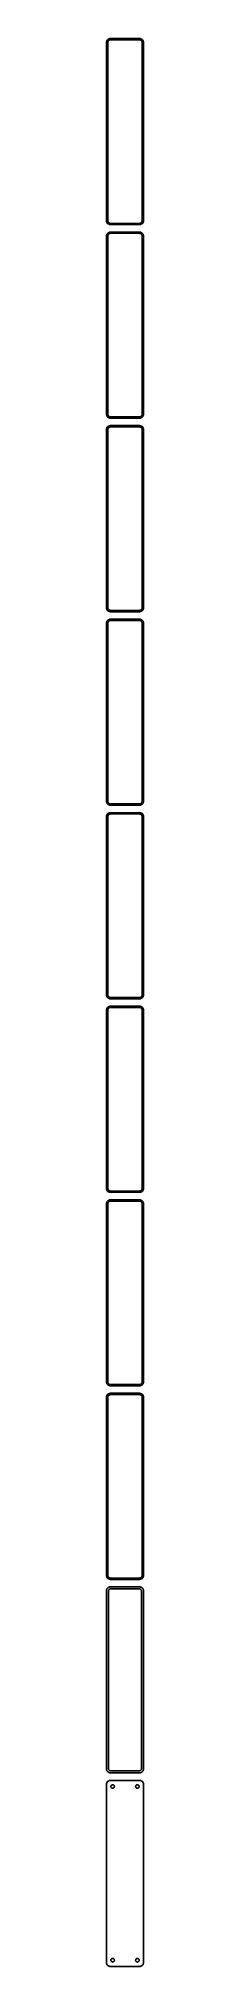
# Model space of a CAD drawing. Header units: metres. Extents: x -22 to 22, y 2228 to 4558.
import ezdxf

# ---------------------------------------------------------------- set-up
doc = ezdxf.new("R2010")
doc.units = ezdxf.units.M

msp = doc.modelspace()

# ---------------------------------------------------------------- linework, layer by layer
for p, q in [((-22.4606, 4554.13), (-22.5, 4553.5)), ((-22.5, 4553.5), (-22.5, 4338.5)), ((-22.3429, 4554.74), (-22.4606, 4554.13)), ((-22.1489, 4555.34), (-22.3429, 4554.74)), ((-21.8815, 4555.91), (-22.1489, 4555.34)), ((-21.5451, 4556.44), (-21.8815, 4555.91)), ((-21.1448, 4556.92), (-21.5451, 4556.44)), ((-20.6871, 4557.35), (-21.1448, 4556.92)), ((-21, 4553), (-20.9684, 4553.5)), ((-21, 4339), (-21, 4553)), ((-20.9684, 4553.5), (-20.8743, 4553.99)), ((-20.8743, 4553.99), (-20.7191, 4554.47)), ((-20.7191, 4554.47), (-20.5052, 4554.93)), ((-20.1791, 4557.72), (-20.6871, 4557.35)), ((-20.5052, 4554.93), (-20.2361, 4555.35)), ((-20.2361, 4555.35), (-19.9159, 4555.74)), ((-19.6289, 4558.02), (-20.1791, 4557.72)), ((-19.9159, 4555.74), (-19.5497, 4556.08)), ((-19.0451, 4558.26), (-19.6289, 4558.02)), ((-19.5497, 4556.08), (-19.1433, 4556.38)), ((-19.1433, 4556.38), (-18.7031, 4556.62)), ((-18.4369, 4558.41), (-19.0451, 4558.26)), ((-18.7031, 4556.62), (-18.2361, 4556.8)), ((-17.8139, 4558.49), (-18.4369, 4558.41)), ((-18.2361, 4556.8), (-17.7495, 4556.93)), ((17.8139, 4558.49), (-17.8139, 4558.49)), ((-17.7495, 4556.93), (-17.2512, 4556.99)), ((-17.2512, 4556.99), (17.2512, 4556.99)), ((17.2512, 4556.99), (17.7495, 4556.93)), ((17.7495, 4556.93), (18.2361, 4556.8)), ((18.4369, 4558.41), (17.8139, 4558.49)), ((18.2361, 4556.8), (18.7031, 4556.62)), ((19.0451, 4558.26), (18.4369, 4558.41)), ((18.7031, 4556.62), (19.1433, 4556.38)), ((19.6289, 4558.02), (19.0451, 4558.26)), ((19.1433, 4556.38), (19.5497, 4556.08)), ((19.5497, 4556.08), (19.9159, 4555.74)), ((20.1791, 4557.72), (19.6289, 4558.02)), ((19.9159, 4555.74), (20.2361, 4555.35)), ((20.6871, 4557.35), (20.1791, 4557.72)), ((20.2361, 4555.35), (20.5052, 4554.93)), ((20.5052, 4554.93), (20.7191, 4554.47)), ((21.1448, 4556.92), (20.6871, 4557.35)), ((20.7191, 4554.47), (20.8743, 4553.99)), ((20.8743, 4553.99), (20.9684, 4553.5)), ((20.9684, 4553.5), (21, 4553)), ((21, 4553), (21, 4339)), ((21.5451, 4556.44), (21.1448, 4556.92)), ((21.8815, 4555.91), (21.5451, 4556.44)), ((22.1489, 4555.34), (21.8815, 4555.91)), ((22.3429, 4554.74), (22.1489, 4555.34)), ((22.4606, 4554.13), (22.3429, 4554.74)), ((22.5, 4553.5), (22.4606, 4554.13)), ((22.5, 4338.5), (22.5, 4553.5)), ((-22.5, 4338.5), (-22.4606, 4337.87)), ((-22.4606, 4337.87), (-22.3429, 4337.26)), ((-22.3429, 4337.26), (-22.1489, 4336.66)), ((-22.1489, 4336.66), (-21.8815, 4336.09)), ((-21.8815, 4336.09), (-21.5451, 4335.56)), ((-20.9684, 4338.5), (-21, 4339)), ((-20.8743, 4338.01), (-20.9684, 4338.5)), ((-20.7191, 4337.53), (-20.8743, 4338.01)), ((-20.5052, 4337.07), (-20.7191, 4337.53)), ((-20.2361, 4336.65), (-20.5052, 4337.07)), ((-19.9159, 4336.26), (-20.2361, 4336.65)), ((-19.5497, 4335.92), (-19.9159, 4336.26)), ((-19.1433, 4335.62), (-19.5497, 4335.92)), ((19.5497, 4335.92), (19.1433, 4335.62)), ((19.9159, 4336.26), (19.5497, 4335.92)), ((20.2361, 4336.65), (19.9159, 4336.26)), ((20.5052, 4337.07), (20.2361, 4336.65)), ((20.7191, 4337.53), (20.5052, 4337.07)), ((20.8743, 4338.01), (20.7191, 4337.53)), ((20.9684, 4338.5), (20.8743, 4338.01)), ((21, 4339), (20.9684, 4338.5)), ((21.5451, 4335.56), (21.8815, 4336.09)), ((21.8815, 4336.09), (22.1489, 4336.66)), ((22.1489, 4336.66), (22.3429, 4337.26)), ((22.3429, 4337.26), (22.4606, 4337.87)), ((22.4606, 4337.87), (22.5, 4338.5)), ((-22.4606, 4320.13), (-22.5, 4319.5)), ((-22.5, 4319.5), (-22.5, 4104.5)), ((-22.3429, 4320.74), (-22.4606, 4320.13)), ((-22.1489, 4321.34), (-22.3429, 4320.74)), ((-21.8815, 4321.91), (-22.1489, 4321.34)), ((-21.5451, 4322.44), (-21.8815, 4321.91)), ((-21.5451, 4335.56), (-21.1448, 4335.08)), ((-21.1448, 4322.92), (-21.5451, 4322.44)), ((-21.1448, 4335.08), (-20.6871, 4334.65)), ((-20.6871, 4323.35), (-21.1448, 4322.92)), ((-21, 4319), (-20.9684, 4319.5)), ((-21, 4105), (-21, 4319)), ((-20.9684, 4319.5), (-20.8743, 4319.99)), ((-20.8743, 4319.99), (-20.7191, 4320.47)), ((-20.7191, 4320.47), (-20.5052, 4320.93)), ((-20.6871, 4334.65), (-20.1791, 4334.28)), ((-20.1791, 4323.72), (-20.6871, 4323.35)), ((-20.5052, 4320.93), (-20.2361, 4321.35)), ((-20.2361, 4321.35), (-19.9159, 4321.74)), ((-20.1791, 4334.28), (-19.6289, 4333.98)), ((-19.6289, 4324.02), (-20.1791, 4323.72)), ((-19.9159, 4321.74), (-19.5497, 4322.08)), ((-19.6289, 4333.98), (-19.0451, 4333.74)), ((-19.0451, 4324.26), (-19.6289, 4324.02)), ((-19.5497, 4322.08), (-19.1433, 4322.38)), ((-18.7031, 4335.38), (-19.1433, 4335.62)), ((-19.1433, 4322.38), (-18.7031, 4322.62)), ((-19.0451, 4333.74), (-18.4369, 4333.59)), ((-18.4369, 4324.41), (-19.0451, 4324.26)), ((-18.2361, 4335.2), (-18.7031, 4335.38)), ((-18.7031, 4322.62), (-18.2361, 4322.8)), ((-18.4369, 4333.59), (-17.8139, 4333.51)), ((-17.8139, 4324.49), (-18.4369, 4324.41)), ((-17.7495, 4335.07), (-18.2361, 4335.2)), ((-18.2361, 4322.8), (-17.7495, 4322.93)), ((-17.8139, 4333.51), (17.8139, 4333.51)), ((17.8139, 4324.49), (-17.8139, 4324.49)), ((-17.2512, 4335.01), (-17.7495, 4335.07)), ((-17.7495, 4322.93), (-17.2512, 4322.99)), ((17.2512, 4335.01), (-17.2512, 4335.01)), ((-17.2512, 4322.99), (17.2512, 4322.99)), ((17.7495, 4335.07), (17.2512, 4335.01)), ((17.2512, 4322.99), (17.7495, 4322.93)), ((18.2361, 4335.2), (17.7495, 4335.07)), ((17.7495, 4322.93), (18.2361, 4322.8)), ((17.8139, 4333.51), (18.4369, 4333.59)), ((18.4369, 4324.41), (17.8139, 4324.49)), ((18.7031, 4335.38), (18.2361, 4335.2)), ((18.2361, 4322.8), (18.7031, 4322.62)), ((18.4369, 4333.59), (19.0451, 4333.74)), ((19.0451, 4324.26), (18.4369, 4324.41)), ((19.1433, 4335.62), (18.7031, 4335.38)), ((18.7031, 4322.62), (19.1433, 4322.38)), ((19.0451, 4333.74), (19.6289, 4333.98)), ((19.6289, 4324.02), (19.0451, 4324.26)), ((19.1433, 4322.38), (19.5497, 4322.08)), ((19.5497, 4322.08), (19.9159, 4321.74)), ((19.6289, 4333.98), (20.1791, 4334.28)), ((20.1791, 4323.72), (19.6289, 4324.02)), ((19.9159, 4321.74), (20.2361, 4321.35)), ((20.1791, 4334.28), (20.6871, 4334.65)), ((20.6871, 4323.35), (20.1791, 4323.72)), ((20.2361, 4321.35), (20.5052, 4320.93)), ((20.5052, 4320.93), (20.7191, 4320.47)), ((20.6871, 4334.65), (21.1448, 4335.08)), ((21.1448, 4322.92), (20.6871, 4323.35)), ((20.7191, 4320.47), (20.8743, 4319.99)), ((20.8743, 4319.99), (20.9684, 4319.5)), ((20.9684, 4319.5), (21, 4319)), ((21, 4319), (21, 4105)), ((21.1448, 4335.08), (21.5451, 4335.56)), ((21.5451, 4322.44), (21.1448, 4322.92)), ((21.8815, 4321.91), (21.5451, 4322.44)), ((22.1489, 4321.34), (21.8815, 4321.91)), ((22.3429, 4320.74), (22.1489, 4321.34)), ((22.4606, 4320.13), (22.3429, 4320.74)), ((22.5, 4319.5), (22.4606, 4320.13)), ((22.5, 4104.5), (22.5, 4319.5)), ((-22.5, 4104.5), (-22.4606, 4103.87)), ((-22.4606, 4103.87), (-22.3429, 4103.26)), ((-22.3429, 4103.26), (-22.1489, 4102.66)), ((-22.1489, 4102.66), (-21.8815, 4102.09)), ((-20.9684, 4104.5), (-21, 4105)), ((-20.8743, 4104.01), (-20.9684, 4104.5)), ((-20.7191, 4103.53), (-20.8743, 4104.01)), ((-20.5052, 4103.07), (-20.7191, 4103.53)), ((-20.2361, 4102.65), (-20.5052, 4103.07)), ((-19.9159, 4102.26), (-20.2361, 4102.65)), ((20.2361, 4102.65), (19.9159, 4102.26)), ((20.5052, 4103.07), (20.2361, 4102.65)), ((20.7191, 4103.53), (20.5052, 4103.07)), ((20.8743, 4104.01), (20.7191, 4103.53)), ((20.9684, 4104.5), (20.8743, 4104.01)), ((21, 4105), (20.9684, 4104.5)), ((21.8815, 4102.09), (22.1489, 4102.66)), ((22.1489, 4102.66), (22.3429, 4103.26)), ((22.3429, 4103.26), (22.4606, 4103.87)), ((22.4606, 4103.87), (22.5, 4104.5)), ((-22.4606, 4086.13), (-22.5, 4085.5)), ((-22.5, 4085.5), (-22.5, 3870.5)), ((-22.3429, 4086.74), (-22.4606, 4086.13)), ((-22.1489, 4087.34), (-22.3429, 4086.74)), ((-21.8815, 4087.91), (-22.1489, 4087.34)), ((-21.8815, 4102.09), (-21.5451, 4101.56)), ((-21.5451, 4088.44), (-21.8815, 4087.91)), ((-21.5451, 4101.56), (-21.1448, 4101.08)), ((-21.1448, 4088.92), (-21.5451, 4088.44)), ((-21.1448, 4101.08), (-20.6871, 4100.65)), ((-20.6871, 4089.35), (-21.1448, 4088.92)), ((-21, 4085), (-20.9684, 4085.5)), ((-21, 3871), (-21, 4085)), ((-20.9684, 4085.5), (-20.8743, 4085.99)), ((-20.8743, 4085.99), (-20.7191, 4086.47)), ((-20.7191, 4086.47), (-20.5052, 4086.93)), ((-20.6871, 4100.65), (-20.1791, 4100.28)), ((-20.1791, 4089.72), (-20.6871, 4089.35)), ((-20.5052, 4086.93), (-20.2361, 4087.35)), ((-20.2361, 4087.35), (-19.9159, 4087.74)), ((-20.1791, 4100.28), (-19.6289, 4099.98)), ((-19.6289, 4090.02), (-20.1791, 4089.72)), ((-19.5497, 4101.92), (-19.9159, 4102.26)), ((-19.9159, 4087.74), (-19.5497, 4088.08)), ((-19.6289, 4099.98), (-19.0451, 4099.74)), ((-19.0451, 4090.26), (-19.6289, 4090.02)), ((-19.1433, 4101.62), (-19.5497, 4101.92)), ((-19.5497, 4088.08), (-19.1433, 4088.38)), ((-18.7031, 4101.38), (-19.1433, 4101.62)), ((-19.1433, 4088.38), (-18.7031, 4088.62)), ((-19.0451, 4099.74), (-18.4369, 4099.59)), ((-18.4369, 4090.41), (-19.0451, 4090.26)), ((-18.2361, 4101.2), (-18.7031, 4101.38)), ((-18.7031, 4088.62), (-18.2361, 4088.8)), ((-18.4369, 4099.59), (-17.8139, 4099.51)), ((-17.8139, 4090.49), (-18.4369, 4090.41)), ((-17.7495, 4101.07), (-18.2361, 4101.2)), ((-18.2361, 4088.8), (-17.7495, 4088.93)), ((-17.8139, 4099.51), (17.8139, 4099.51)), ((17.8139, 4090.49), (-17.8139, 4090.49)), ((-17.2512, 4101.01), (-17.7495, 4101.07)), ((-17.7495, 4088.93), (-17.2512, 4088.99)), ((17.2512, 4101.01), (-17.2512, 4101.01)), ((-17.2512, 4088.99), (17.2512, 4088.99)), ((17.7495, 4101.07), (17.2512, 4101.01)), ((17.2512, 4088.99), (17.7495, 4088.93)), ((18.2361, 4101.2), (17.7495, 4101.07)), ((17.7495, 4088.93), (18.2361, 4088.8)), ((17.8139, 4099.51), (18.4369, 4099.59)), ((18.4369, 4090.41), (17.8139, 4090.49)), ((18.7031, 4101.38), (18.2361, 4101.2)), ((18.2361, 4088.8), (18.7031, 4088.62)), ((18.4369, 4099.59), (19.0451, 4099.74)), ((19.0451, 4090.26), (18.4369, 4090.41)), ((19.1433, 4101.62), (18.7031, 4101.38)), ((18.7031, 4088.62), (19.1433, 4088.38)), ((19.0451, 4099.74), (19.6289, 4099.98)), ((19.6289, 4090.02), (19.0451, 4090.26)), ((19.5497, 4101.92), (19.1433, 4101.62)), ((19.1433, 4088.38), (19.5497, 4088.08)), ((19.9159, 4102.26), (19.5497, 4101.92)), ((19.5497, 4088.08), (19.9159, 4087.74)), ((19.6289, 4099.98), (20.1791, 4100.28)), ((20.1791, 4089.72), (19.6289, 4090.02)), ((19.9159, 4087.74), (20.2361, 4087.35)), ((20.1791, 4100.28), (20.6871, 4100.65)), ((20.6871, 4089.35), (20.1791, 4089.72)), ((20.2361, 4087.35), (20.5052, 4086.93)), ((20.5052, 4086.93), (20.7191, 4086.47)), ((20.6871, 4100.65), (21.1448, 4101.08)), ((21.1448, 4088.92), (20.6871, 4089.35)), ((20.7191, 4086.47), (20.8743, 4085.99)), ((20.8743, 4085.99), (20.9684, 4085.5)), ((20.9684, 4085.5), (21, 4085)), ((21, 4085), (21, 3871)), ((21.1448, 4101.08), (21.5451, 4101.56)), ((21.5451, 4088.44), (21.1448, 4088.92)), ((21.5451, 4101.56), (21.8815, 4102.09)), ((21.8815, 4087.91), (21.5451, 4088.44)), ((22.1489, 4087.34), (21.8815, 4087.91)), ((22.3429, 4086.74), (22.1489, 4087.34)), ((22.4606, 4086.13), (22.3429, 4086.74)), ((22.5, 4085.5), (22.4606, 4086.13)), ((22.5, 3870.5), (22.5, 4085.5)), ((-22.5, 3870.5), (-22.4606, 3869.87)), ((-22.4606, 3869.87), (-22.3429, 3869.26)), ((-20.9684, 3870.5), (-21, 3871)), ((-20.8743, 3870.01), (-20.9684, 3870.5)), ((-20.7191, 3869.53), (-20.8743, 3870.01)), ((-20.5052, 3869.07), (-20.7191, 3869.53)), ((20.7191, 3869.53), (20.5052, 3869.07)), ((20.8743, 3870.01), (20.7191, 3869.53)), ((20.9684, 3870.5), (20.8743, 3870.01)), ((21, 3871), (20.9684, 3870.5)), ((22.3429, 3869.26), (22.4606, 3869.87)), ((22.4606, 3869.87), (22.5, 3870.5)), ((-22.4606, 3852.13), (-22.5, 3851.5)), ((-22.5, 3851.5), (-22.5, 3636.5)), ((-22.3429, 3852.74), (-22.4606, 3852.13)), ((-22.3429, 3869.26), (-22.1489, 3868.66)), ((-22.1489, 3853.34), (-22.3429, 3852.74)), ((-22.1489, 3868.66), (-21.8815, 3868.09)), ((-21.8815, 3853.91), (-22.1489, 3853.34)), ((-21.8815, 3868.09), (-21.5451, 3867.56)), ((-21.5451, 3854.44), (-21.8815, 3853.91)), ((-21.5451, 3867.56), (-21.1448, 3867.08)), ((-21.1448, 3854.92), (-21.5451, 3854.44)), ((-21.1448, 3867.08), (-20.6871, 3866.65)), ((-20.6871, 3855.35), (-21.1448, 3854.92)), ((-21, 3851), (-20.9684, 3851.5)), ((-21, 3637), (-21, 3851)), ((-20.9684, 3851.5), (-20.8743, 3851.99)), ((-20.8743, 3851.99), (-20.7191, 3852.47)), ((-20.7191, 3852.47), (-20.5052, 3852.93)), ((-20.6871, 3866.65), (-20.1791, 3866.28)), ((-20.1791, 3855.72), (-20.6871, 3855.35)), ((-20.2361, 3868.65), (-20.5052, 3869.07)), ((-20.5052, 3852.93), (-20.2361, 3853.35)), ((-19.9159, 3868.26), (-20.2361, 3868.65)), ((-20.2361, 3853.35), (-19.9159, 3853.74)), ((-20.1791, 3866.28), (-19.6289, 3865.98)), ((-19.6289, 3856.02), (-20.1791, 3855.72)), ((-19.5497, 3867.92), (-19.9159, 3868.26)), ((-19.9159, 3853.74), (-19.5497, 3854.08)), ((-19.6289, 3865.98), (-19.0451, 3865.74)), ((-19.0451, 3856.26), (-19.6289, 3856.02)), ((-19.1433, 3867.62), (-19.5497, 3867.92)), ((-19.5497, 3854.08), (-19.1433, 3854.38)), ((-18.7031, 3867.38), (-19.1433, 3867.62)), ((-19.1433, 3854.38), (-18.7031, 3854.62)), ((-19.0451, 3865.74), (-18.4369, 3865.59)), ((-18.4369, 3856.41), (-19.0451, 3856.26)), ((-18.2361, 3867.2), (-18.7031, 3867.38)), ((-18.7031, 3854.62), (-18.2361, 3854.8)), ((-18.4369, 3865.59), (-17.8139, 3865.51)), ((-17.8139, 3856.49), (-18.4369, 3856.41)), ((-17.7495, 3867.07), (-18.2361, 3867.2)), ((-18.2361, 3854.8), (-17.7495, 3854.93)), ((-17.8139, 3865.51), (17.8139, 3865.51)), ((17.8139, 3856.49), (-17.8139, 3856.49)), ((-17.2512, 3867.01), (-17.7495, 3867.07)), ((-17.7495, 3854.93), (-17.2512, 3854.99)), ((17.2512, 3867.01), (-17.2512, 3867.01)), ((-17.2512, 3854.99), (17.2512, 3854.99)), ((17.7495, 3867.07), (17.2512, 3867.01)), ((17.2512, 3854.99), (17.7495, 3854.93)), ((18.2361, 3867.2), (17.7495, 3867.07)), ((17.7495, 3854.93), (18.2361, 3854.8)), ((17.8139, 3865.51), (18.4369, 3865.59)), ((18.4369, 3856.41), (17.8139, 3856.49)), ((18.7031, 3867.38), (18.2361, 3867.2)), ((18.2361, 3854.8), (18.7031, 3854.62)), ((18.4369, 3865.59), (19.0451, 3865.74)), ((19.0451, 3856.26), (18.4369, 3856.41)), ((19.1433, 3867.62), (18.7031, 3867.38)), ((18.7031, 3854.62), (19.1433, 3854.38)), ((19.0451, 3865.74), (19.6289, 3865.98)), ((19.6289, 3856.02), (19.0451, 3856.26)), ((19.5497, 3867.92), (19.1433, 3867.62)), ((19.1433, 3854.38), (19.5497, 3854.08)), ((19.9159, 3868.26), (19.5497, 3867.92)), ((19.5497, 3854.08), (19.9159, 3853.74)), ((19.6289, 3865.98), (20.1791, 3866.28)), ((20.1791, 3855.72), (19.6289, 3856.02)), ((20.2361, 3868.65), (19.9159, 3868.26)), ((19.9159, 3853.74), (20.2361, 3853.35)), ((20.1791, 3866.28), (20.6871, 3866.65)), ((20.6871, 3855.35), (20.1791, 3855.72)), ((20.5052, 3869.07), (20.2361, 3868.65)), ((20.2361, 3853.35), (20.5052, 3852.93)), ((20.5052, 3852.93), (20.7191, 3852.47)), ((20.6871, 3866.65), (21.1448, 3867.08)), ((21.1448, 3854.92), (20.6871, 3855.35)), ((20.7191, 3852.47), (20.8743, 3851.99)), ((20.8743, 3851.99), (20.9684, 3851.5)), ((20.9684, 3851.5), (21, 3851)), ((21, 3851), (21, 3637)), ((21.1448, 3867.08), (21.5451, 3867.56)), ((21.5451, 3854.44), (21.1448, 3854.92)), ((21.5451, 3867.56), (21.8815, 3868.09)), ((21.8815, 3853.91), (21.5451, 3854.44)), ((21.8815, 3868.09), (22.1489, 3868.66)), ((22.1489, 3853.34), (21.8815, 3853.91)), ((22.1489, 3868.66), (22.3429, 3869.26)), ((22.3429, 3852.74), (22.1489, 3853.34)), ((22.4606, 3852.13), (22.3429, 3852.74)), ((22.5, 3851.5), (22.4606, 3852.13)), ((22.5, 3636.5), (22.5, 3851.5)), ((-22.5, 3636.5), (-22.4606, 3635.87)), ((-20.9684, 3636.5), (-21, 3637)), ((-20.8743, 3636.01), (-20.9684, 3636.5)), ((20.9684, 3636.5), (20.8743, 3636.01)), ((21, 3637), (20.9684, 3636.5)), ((22.4606, 3635.87), (22.5, 3636.5)), ((-22.4606, 3618.13), (-22.5, 3617.5)), ((-22.5, 3617.5), (-22.5, 3402.5)), ((-22.4606, 3635.87), (-22.3429, 3635.26)), ((-22.3429, 3618.74), (-22.4606, 3618.13)), ((-22.3429, 3635.26), (-22.1489, 3634.66)), ((-22.1489, 3619.34), (-22.3429, 3618.74)), ((-22.1489, 3634.66), (-21.8815, 3634.09)), ((-21.8815, 3619.91), (-22.1489, 3619.34)), ((-21.8815, 3634.09), (-21.5451, 3633.56)), ((-21.5451, 3620.44), (-21.8815, 3619.91)), ((-21.5451, 3633.56), (-21.1448, 3633.08)), ((-21.1448, 3620.92), (-21.5451, 3620.44)), ((-21.1448, 3633.08), (-20.6871, 3632.65)), ((-20.6871, 3621.35), (-21.1448, 3620.92)), ((-21, 3617), (-20.9684, 3617.5)), ((-21, 3403), (-21, 3617)), ((-20.9684, 3617.5), (-20.8743, 3617.99)), ((-20.7191, 3635.53), (-20.8743, 3636.01)), ((-20.8743, 3617.99), (-20.7191, 3618.47)), ((-20.5052, 3635.07), (-20.7191, 3635.53)), ((-20.7191, 3618.47), (-20.5052, 3618.93)), ((-20.6871, 3632.65), (-20.1791, 3632.28)), ((-20.1791, 3621.72), (-20.6871, 3621.35)), ((-20.2361, 3634.65), (-20.5052, 3635.07)), ((-20.5052, 3618.93), (-20.2361, 3619.35)), ((-19.9159, 3634.26), (-20.2361, 3634.65)), ((-20.2361, 3619.35), (-19.9159, 3619.74)), ((-20.1791, 3632.28), (-19.6289, 3631.98)), ((-19.6289, 3622.02), (-20.1791, 3621.72)), ((-19.5497, 3633.92), (-19.9159, 3634.26)), ((-19.9159, 3619.74), (-19.5497, 3620.08)), ((-19.6289, 3631.98), (-19.0451, 3631.74)), ((-19.0451, 3622.26), (-19.6289, 3622.02)), ((-19.1433, 3633.62), (-19.5497, 3633.92)), ((-19.5497, 3620.08), (-19.1433, 3620.38)), ((-18.7031, 3633.38), (-19.1433, 3633.62)), ((-19.1433, 3620.38), (-18.7031, 3620.62)), ((-19.0451, 3631.74), (-18.4369, 3631.59)), ((-18.4369, 3622.41), (-19.0451, 3622.26)), ((-18.2361, 3633.2), (-18.7031, 3633.38)), ((-18.7031, 3620.62), (-18.2361, 3620.8)), ((-18.4369, 3631.59), (-17.8139, 3631.51)), ((-17.8139, 3622.49), (-18.4369, 3622.41)), ((-17.7495, 3633.07), (-18.2361, 3633.2)), ((-18.2361, 3620.8), (-17.7495, 3620.93)), ((-17.8139, 3631.51), (17.8139, 3631.51)), ((17.8139, 3622.49), (-17.8139, 3622.49)), ((-17.2512, 3633.01), (-17.7495, 3633.07)), ((-17.7495, 3620.93), (-17.2512, 3620.99)), ((17.2512, 3633.01), (-17.2512, 3633.01)), ((-17.2512, 3620.99), (17.2512, 3620.99)), ((17.7495, 3633.07), (17.2512, 3633.01)), ((17.2512, 3620.99), (17.7495, 3620.93)), ((18.2361, 3633.2), (17.7495, 3633.07)), ((17.7495, 3620.93), (18.2361, 3620.8)), ((17.8139, 3631.51), (18.4369, 3631.59)), ((18.4369, 3622.41), (17.8139, 3622.49)), ((18.7031, 3633.38), (18.2361, 3633.2)), ((18.2361, 3620.8), (18.7031, 3620.62)), ((18.4369, 3631.59), (19.0451, 3631.74)), ((19.0451, 3622.26), (18.4369, 3622.41)), ((19.1433, 3633.62), (18.7031, 3633.38)), ((18.7031, 3620.62), (19.1433, 3620.38)), ((19.0451, 3631.74), (19.6289, 3631.98)), ((19.6289, 3622.02), (19.0451, 3622.26)), ((19.5497, 3633.92), (19.1433, 3633.62)), ((19.1433, 3620.38), (19.5497, 3620.08)), ((19.9159, 3634.26), (19.5497, 3633.92)), ((19.5497, 3620.08), (19.9159, 3619.74)), ((19.6289, 3631.98), (20.1791, 3632.28)), ((20.1791, 3621.72), (19.6289, 3622.02)), ((20.2361, 3634.65), (19.9159, 3634.26)), ((19.9159, 3619.74), (20.2361, 3619.35)), ((20.1791, 3632.28), (20.6871, 3632.65)), ((20.6871, 3621.35), (20.1791, 3621.72)), ((20.5052, 3635.07), (20.2361, 3634.65)), ((20.2361, 3619.35), (20.5052, 3618.93)), ((20.7191, 3635.53), (20.5052, 3635.07)), ((20.5052, 3618.93), (20.7191, 3618.47)), ((20.6871, 3632.65), (21.1448, 3633.08)), ((21.1448, 3620.92), (20.6871, 3621.35)), ((20.8743, 3636.01), (20.7191, 3635.53)), ((20.7191, 3618.47), (20.8743, 3617.99)), ((20.8743, 3617.99), (20.9684, 3617.5)), ((20.9684, 3617.5), (21, 3617)), ((21, 3617), (21, 3403)), ((21.1448, 3633.08), (21.5451, 3633.56)), ((21.5451, 3620.44), (21.1448, 3620.92)), ((21.5451, 3633.56), (21.8815, 3634.09)), ((21.8815, 3619.91), (21.5451, 3620.44)), ((21.8815, 3634.09), (22.1489, 3634.66)), ((22.1489, 3619.34), (21.8815, 3619.91)), ((22.1489, 3634.66), (22.3429, 3635.26)), ((22.3429, 3618.74), (22.1489, 3619.34)), ((22.3429, 3635.26), (22.4606, 3635.87)), ((22.4606, 3618.13), (22.3429, 3618.74)), ((22.5, 3617.5), (22.4606, 3618.13)), ((22.5, 3402.5), (22.5, 3617.5)), ((-22.5, 3402.5), (-22.4606, 3401.87)), ((-22.4606, 3384.13), (-22.5, 3383.5)), ((-22.5, 3383.5), (-22.5, 3168.5)), ((-22.4606, 3401.87), (-22.3429, 3401.26)), ((-22.3429, 3384.74), (-22.4606, 3384.13)), ((-22.3429, 3401.26), (-22.1489, 3400.66)), ((-22.1489, 3385.34), (-22.3429, 3384.74)), ((-22.1489, 3400.66), (-21.8815, 3400.09)), ((-21.8815, 3385.91), (-22.1489, 3385.34)), ((-21.8815, 3400.09), (-21.5451, 3399.56)), ((-21.5451, 3386.44), (-21.8815, 3385.91)), ((-21.5451, 3399.56), (-21.1448, 3399.08)), ((-21.1448, 3386.92), (-21.5451, 3386.44)), ((-21.1448, 3399.08), (-20.6871, 3398.65)), ((-20.6871, 3387.35), (-21.1448, 3386.92)), ((-20.9684, 3402.5), (-21, 3403)), ((-21, 3383), (-20.9684, 3383.5)), ((-21, 3169), (-21, 3383)), ((-20.8743, 3402.01), (-20.9684, 3402.5)), ((-20.9684, 3383.5), (-20.8743, 3383.99)), ((-20.7191, 3401.53), (-20.8743, 3402.01)), ((-20.8743, 3383.99), (-20.7191, 3384.47)), ((-20.5052, 3401.07), (-20.7191, 3401.53)), ((-20.7191, 3384.47), (-20.5052, 3384.93)), ((-20.6871, 3398.65), (-20.1791, 3398.28)), ((-20.1791, 3387.72), (-20.6871, 3387.35)), ((-20.2361, 3400.65), (-20.5052, 3401.07)), ((-20.5052, 3384.93), (-20.2361, 3385.35)), ((-19.9159, 3400.26), (-20.2361, 3400.65)), ((-20.2361, 3385.35), (-19.9159, 3385.74)), ((-20.1791, 3398.28), (-19.6289, 3397.98)), ((-19.6289, 3388.02), (-20.1791, 3387.72)), ((-19.5497, 3399.92), (-19.9159, 3400.26)), ((-19.9159, 3385.74), (-19.5497, 3386.08)), ((-19.6289, 3397.98), (-19.0451, 3397.74)), ((-19.0451, 3388.26), (-19.6289, 3388.02)), ((-19.1433, 3399.62), (-19.5497, 3399.92)), ((-19.5497, 3386.08), (-19.1433, 3386.38)), ((-18.7031, 3399.38), (-19.1433, 3399.62)), ((-19.1433, 3386.38), (-18.7031, 3386.62)), ((-19.0451, 3397.74), (-18.4369, 3397.59)), ((-18.4369, 3388.41), (-19.0451, 3388.26)), ((-18.2361, 3399.2), (-18.7031, 3399.38)), ((-18.7031, 3386.62), (-18.2361, 3386.8)), ((-18.4369, 3397.59), (-17.8139, 3397.51)), ((-17.8139, 3388.49), (-18.4369, 3388.41)), ((-17.7495, 3399.07), (-18.2361, 3399.2)), ((-18.2361, 3386.8), (-17.7495, 3386.93)), ((-17.8139, 3397.51), (17.8139, 3397.51)), ((17.8139, 3388.49), (-17.8139, 3388.49)), ((-17.2512, 3399.01), (-17.7495, 3399.07)), ((-17.7495, 3386.93), (-17.2512, 3386.99)), ((17.2512, 3399.01), (-17.2512, 3399.01)), ((-17.2512, 3386.99), (17.2512, 3386.99)), ((17.7495, 3399.07), (17.2512, 3399.01)), ((17.2512, 3386.99), (17.7495, 3386.93)), ((18.2361, 3399.2), (17.7495, 3399.07)), ((17.7495, 3386.93), (18.2361, 3386.8)), ((17.8139, 3397.51), (18.4369, 3397.59)), ((18.4369, 3388.41), (17.8139, 3388.49)), ((18.7031, 3399.38), (18.2361, 3399.2)), ((18.2361, 3386.8), (18.7031, 3386.62)), ((18.4369, 3397.59), (19.0451, 3397.74)), ((19.0451, 3388.26), (18.4369, 3388.41)), ((19.1433, 3399.62), (18.7031, 3399.38)), ((18.7031, 3386.62), (19.1433, 3386.38)), ((19.0451, 3397.74), (19.6289, 3397.98)), ((19.6289, 3388.02), (19.0451, 3388.26)), ((19.5497, 3399.92), (19.1433, 3399.62)), ((19.1433, 3386.38), (19.5497, 3386.08)), ((19.9159, 3400.26), (19.5497, 3399.92)), ((19.5497, 3386.08), (19.9159, 3385.74)), ((19.6289, 3397.98), (20.1791, 3398.28)), ((20.1791, 3387.72), (19.6289, 3388.02)), ((20.2361, 3400.65), (19.9159, 3400.26)), ((19.9159, 3385.74), (20.2361, 3385.35)), ((20.1791, 3398.28), (20.6871, 3398.65)), ((20.6871, 3387.35), (20.1791, 3387.72)), ((20.5052, 3401.07), (20.2361, 3400.65)), ((20.2361, 3385.35), (20.5052, 3384.93)), ((20.7191, 3401.53), (20.5052, 3401.07)), ((20.5052, 3384.93), (20.7191, 3384.47)), ((20.6871, 3398.65), (21.1448, 3399.08)), ((21.1448, 3386.92), (20.6871, 3387.35)), ((20.8743, 3402.01), (20.7191, 3401.53)), ((20.7191, 3384.47), (20.8743, 3383.99)), ((20.9684, 3402.5), (20.8743, 3402.01)), ((20.8743, 3383.99), (20.9684, 3383.5)), ((21, 3403), (20.9684, 3402.5)), ((20.9684, 3383.5), (21, 3383)), ((21, 3383), (21, 3169)), ((21.1448, 3399.08), (21.5451, 3399.56)), ((21.5451, 3386.44), (21.1448, 3386.92)), ((21.5451, 3399.56), (21.8815, 3400.09)), ((21.8815, 3385.91), (21.5451, 3386.44)), ((21.8815, 3400.09), (22.1489, 3400.66)), ((22.1489, 3385.34), (21.8815, 3385.91)), ((22.1489, 3400.66), (22.3429, 3401.26)), ((22.3429, 3384.74), (22.1489, 3385.34)), ((22.3429, 3401.26), (22.4606, 3401.87)), ((22.4606, 3384.13), (22.3429, 3384.74)), ((22.4606, 3401.87), (22.5, 3402.5)), ((22.5, 3383.5), (22.4606, 3384.13)), ((22.5, 3168.5), (22.5, 3383.5)), ((-22.5, 3168.5), (-22.4606, 3167.87)), ((-22.4606, 3150.13), (-22.5, 3149.5)), ((-22.5, 3149.5), (-22.5, 2934.5)), ((-22.4606, 3167.87), (-22.3429, 3167.26)), ((-22.3429, 3150.74), (-22.4606, 3150.13)), ((-22.3429, 3167.26), (-22.1489, 3166.66)), ((-22.1489, 3151.34), (-22.3429, 3150.74)), ((-22.1489, 3166.66), (-21.8815, 3166.09)), ((-21.8815, 3151.91), (-22.1489, 3151.34)), ((-21.8815, 3166.09), (-21.5451, 3165.56)), ((-21.5451, 3152.44), (-21.8815, 3151.91)), ((-21.5451, 3165.56), (-21.1448, 3165.08)), ((-21.1448, 3152.92), (-21.5451, 3152.44)), ((-21.1448, 3165.08), (-20.6871, 3164.65)), ((-20.6871, 3153.35), (-21.1448, 3152.92)), ((-20.9684, 3168.5), (-21, 3169)), ((-21, 3149), (-20.9684, 3149.5)), ((-21, 2935), (-21, 3149)), ((-20.8743, 3168.01), (-20.9684, 3168.5)), ((-20.9684, 3149.5), (-20.8743, 3149.99)), ((-20.7191, 3167.53), (-20.8743, 3168.01)), ((-20.8743, 3149.99), (-20.7191, 3150.47)), ((-20.5052, 3167.07), (-20.7191, 3167.53)), ((-20.7191, 3150.47), (-20.5052, 3150.93)), ((-20.6871, 3164.65), (-20.1791, 3164.28)), ((-20.1791, 3153.72), (-20.6871, 3153.35)), ((-20.2361, 3166.65), (-20.5052, 3167.07)), ((-20.5052, 3150.93), (-20.2361, 3151.35)), ((-19.9159, 3166.26), (-20.2361, 3166.65)), ((-20.2361, 3151.35), (-19.9159, 3151.74)), ((-20.1791, 3164.28), (-19.6289, 3163.98)), ((-19.6289, 3154.02), (-20.1791, 3153.72)), ((-19.5497, 3165.92), (-19.9159, 3166.26)), ((-19.9159, 3151.74), (-19.5497, 3152.08)), ((-19.6289, 3163.98), (-19.0451, 3163.74)), ((-19.0451, 3154.26), (-19.6289, 3154.02)), ((-19.1433, 3165.62), (-19.5497, 3165.92)), ((-19.5497, 3152.08), (-19.1433, 3152.38)), ((-18.7031, 3165.38), (-19.1433, 3165.62)), ((-19.1433, 3152.38), (-18.7031, 3152.62)), ((-19.0451, 3163.74), (-18.4369, 3163.59)), ((-18.4369, 3154.41), (-19.0451, 3154.26)), ((-18.2361, 3165.2), (-18.7031, 3165.38)), ((-18.7031, 3152.62), (-18.2361, 3152.8)), ((-18.4369, 3163.59), (-17.8139, 3163.51)), ((-17.8139, 3154.49), (-18.4369, 3154.41)), ((-17.7495, 3165.07), (-18.2361, 3165.2)), ((-18.2361, 3152.8), (-17.7495, 3152.93)), ((-17.8139, 3163.51), (17.8139, 3163.51)), ((17.8139, 3154.49), (-17.8139, 3154.49)), ((-17.2512, 3165.01), (-17.7495, 3165.07)), ((-17.7495, 3152.93), (-17.2512, 3152.99)), ((17.2512, 3165.01), (-17.2512, 3165.01)), ((-17.2512, 3152.99), (17.2512, 3152.99)), ((17.7495, 3165.07), (17.2512, 3165.01)), ((17.2512, 3152.99), (17.7495, 3152.93)), ((18.2361, 3165.2), (17.7495, 3165.07)), ((17.7495, 3152.93), (18.2361, 3152.8)), ((17.8139, 3163.51), (18.4369, 3163.59)), ((18.4369, 3154.41), (17.8139, 3154.49)), ((18.7031, 3165.38), (18.2361, 3165.2)), ((18.2361, 3152.8), (18.7031, 3152.62)), ((18.4369, 3163.59), (19.0451, 3163.74)), ((19.0451, 3154.26), (18.4369, 3154.41)), ((19.1433, 3165.62), (18.7031, 3165.38)), ((18.7031, 3152.62), (19.1433, 3152.38)), ((19.0451, 3163.74), (19.6289, 3163.98)), ((19.6289, 3154.02), (19.0451, 3154.26)), ((19.5497, 3165.92), (19.1433, 3165.62)), ((19.1433, 3152.38), (19.5497, 3152.08)), ((19.9159, 3166.26), (19.5497, 3165.92)), ((19.5497, 3152.08), (19.9159, 3151.74)), ((19.6289, 3163.98), (20.1791, 3164.28)), ((20.1791, 3153.72), (19.6289, 3154.02)), ((20.2361, 3166.65), (19.9159, 3166.26)), ((19.9159, 3151.74), (20.2361, 3151.35)), ((20.1791, 3164.28), (20.6871, 3164.65)), ((20.6871, 3153.35), (20.1791, 3153.72)), ((20.5052, 3167.07), (20.2361, 3166.65)), ((20.2361, 3151.35), (20.5052, 3150.93)), ((20.7191, 3167.53), (20.5052, 3167.07)), ((20.5052, 3150.93), (20.7191, 3150.47)), ((20.6871, 3164.65), (21.1448, 3165.08)), ((21.1448, 3152.92), (20.6871, 3153.35)), ((20.8743, 3168.01), (20.7191, 3167.53)), ((20.7191, 3150.47), (20.8743, 3149.99)), ((20.9684, 3168.5), (20.8743, 3168.01)), ((20.8743, 3149.99), (20.9684, 3149.5)), ((21, 3169), (20.9684, 3168.5)), ((20.9684, 3149.5), (21, 3149)), ((21, 3149), (21, 2935)), ((21.1448, 3165.08), (21.5451, 3165.56)), ((21.5451, 3152.44), (21.1448, 3152.92)), ((21.5451, 3165.56), (21.8815, 3166.09)), ((21.8815, 3151.91), (21.5451, 3152.44)), ((21.8815, 3166.09), (22.1489, 3166.66)), ((22.1489, 3151.34), (21.8815, 3151.91)), ((22.1489, 3166.66), (22.3429, 3167.26)), ((22.3429, 3150.74), (22.1489, 3151.34)), ((22.3429, 3167.26), (22.4606, 3167.87)), ((22.4606, 3150.13), (22.3429, 3150.74)), ((22.4606, 3167.87), (22.5, 3168.5)), ((22.5, 3149.5), (22.4606, 3150.13)), ((22.5, 2934.5), (22.5, 3149.5)), ((-22.5, 2934.5), (-22.4606, 2933.87)), ((-22.4606, 2916.13), (-22.5, 2915.5)), ((-22.5, 2915.5), (-22.5, 2700.5)), ((-22.4606, 2933.87), (-22.3429, 2933.26)), ((-22.3429, 2916.74), (-22.4606, 2916.13)), ((-22.3429, 2933.26), (-22.1489, 2932.66)), ((-22.1489, 2917.34), (-22.3429, 2916.74)), ((-22.1489, 2932.66), (-21.8815, 2932.09)), ((-21.8815, 2917.91), (-22.1489, 2917.34)), ((-21.8815, 2932.09), (-21.5451, 2931.56)), ((-21.5451, 2918.44), (-21.8815, 2917.91)), ((-21.5451, 2931.56), (-21.1448, 2931.08)), ((-21.1448, 2918.92), (-21.5451, 2918.44)), ((-21.1448, 2931.08), (-20.6871, 2930.65)), ((-20.6871, 2919.35), (-21.1448, 2918.92)), ((-20.9684, 2934.5), (-21, 2935)), ((-21, 2915), (-20.9684, 2915.5)), ((-21, 2701), (-21, 2915)), ((-20.8743, 2934.01), (-20.9684, 2934.5)), ((-20.9684, 2915.5), (-20.8743, 2915.99)), ((-20.7191, 2933.53), (-20.8743, 2934.01)), ((-20.8743, 2915.99), (-20.7191, 2916.47)), ((-20.5052, 2933.07), (-20.7191, 2933.53)), ((-20.7191, 2916.47), (-20.5052, 2916.93)), ((-20.6871, 2930.65), (-20.1791, 2930.28)), ((-20.1791, 2919.72), (-20.6871, 2919.35)), ((-20.2361, 2932.65), (-20.5052, 2933.07)), ((-20.5052, 2916.93), (-20.2361, 2917.35)), ((-19.9159, 2932.26), (-20.2361, 2932.65)), ((-20.2361, 2917.35), (-19.9159, 2917.74)), ((-20.1791, 2930.28), (-19.6289, 2929.98)), ((-19.6289, 2920.02), (-20.1791, 2919.72)), ((-19.5497, 2931.92), (-19.9159, 2932.26)), ((-19.9159, 2917.74), (-19.5497, 2918.08)), ((-19.6289, 2929.98), (-19.0451, 2929.74)), ((-19.0451, 2920.26), (-19.6289, 2920.02)), ((-19.1433, 2931.62), (-19.5497, 2931.92)), ((-19.5497, 2918.08), (-19.1433, 2918.38)), ((-18.7031, 2931.38), (-19.1433, 2931.62)), ((-19.1433, 2918.38), (-18.7031, 2918.62)), ((-19.0451, 2929.74), (-18.4369, 2929.59)), ((-18.4369, 2920.41), (-19.0451, 2920.26)), ((-18.2361, 2931.2), (-18.7031, 2931.38)), ((-18.7031, 2918.62), (-18.2361, 2918.8)), ((-18.4369, 2929.59), (-17.8139, 2929.51)), ((-17.8139, 2920.49), (-18.4369, 2920.41)), ((-17.7495, 2931.07), (-18.2361, 2931.2)), ((-18.2361, 2918.8), (-17.7495, 2918.93)), ((-17.8139, 2929.51), (17.8139, 2929.51)), ((17.8139, 2920.49), (-17.8139, 2920.49)), ((-17.2512, 2931.01), (-17.7495, 2931.07)), ((-17.7495, 2918.93), (-17.2512, 2918.99)), ((17.2512, 2931.01), (-17.2512, 2931.01)), ((-17.2512, 2918.99), (17.2512, 2918.99)), ((17.7495, 2931.07), (17.2512, 2931.01)), ((17.2512, 2918.99), (17.7495, 2918.93)), ((18.2361, 2931.2), (17.7495, 2931.07)), ((17.7495, 2918.93), (18.2361, 2918.8)), ((17.8139, 2929.51), (18.4369, 2929.59)), ((18.4369, 2920.41), (17.8139, 2920.49)), ((18.7031, 2931.38), (18.2361, 2931.2)), ((18.2361, 2918.8), (18.7031, 2918.62)), ((18.4369, 2929.59), (19.0451, 2929.74)), ((19.0451, 2920.26), (18.4369, 2920.41)), ((19.1433, 2931.62), (18.7031, 2931.38)), ((18.7031, 2918.62), (19.1433, 2918.38)), ((19.0451, 2929.74), (19.6289, 2929.98)), ((19.6289, 2920.02), (19.0451, 2920.26)), ((19.5497, 2931.92), (19.1433, 2931.62)), ((19.1433, 2918.38), (19.5497, 2918.08)), ((19.9159, 2932.26), (19.5497, 2931.92)), ((19.5497, 2918.08), (19.9159, 2917.74)), ((19.6289, 2929.98), (20.1791, 2930.28)), ((20.1791, 2919.72), (19.6289, 2920.02)), ((20.2361, 2932.65), (19.9159, 2932.26)), ((19.9159, 2917.74), (20.2361, 2917.35)), ((20.1791, 2930.28), (20.6871, 2930.65)), ((20.6871, 2919.35), (20.1791, 2919.72)), ((20.5052, 2933.07), (20.2361, 2932.65)), ((20.2361, 2917.35), (20.5052, 2916.93)), ((20.7191, 2933.53), (20.5052, 2933.07)), ((20.5052, 2916.93), (20.7191, 2916.47)), ((20.6871, 2930.65), (21.1448, 2931.08)), ((21.1448, 2918.92), (20.6871, 2919.35)), ((20.8743, 2934.01), (20.7191, 2933.53)), ((20.7191, 2916.47), (20.8743, 2915.99)), ((20.9684, 2934.5), (20.8743, 2934.01)), ((20.8743, 2915.99), (20.9684, 2915.5)), ((21, 2935), (20.9684, 2934.5)), ((20.9684, 2915.5), (21, 2915)), ((21, 2915), (21, 2701)), ((21.1448, 2931.08), (21.5451, 2931.56)), ((21.5451, 2918.44), (21.1448, 2918.92)), ((21.5451, 2931.56), (21.8815, 2932.09)), ((21.8815, 2917.91), (21.5451, 2918.44)), ((21.8815, 2932.09), (22.1489, 2932.66)), ((22.1489, 2917.34), (21.8815, 2917.91)), ((22.1489, 2932.66), (22.3429, 2933.26)), ((22.3429, 2916.74), (22.1489, 2917.34)), ((22.3429, 2933.26), (22.4606, 2933.87)), ((22.4606, 2916.13), (22.3429, 2916.74)), ((22.4606, 2933.87), (22.5, 2934.5)), ((22.5, 2915.5), (22.4606, 2916.13)), ((22.5, 2700.5), (22.5, 2915.5)), ((-22.5, 2700.5), (-22.4606, 2699.87)), ((-22.4606, 2682.13), (-22.5, 2681.5)), ((-22.5, 2681.5), (-22.5, 2466.5)), ((-22.4606, 2699.87), (-22.3429, 2699.26)), ((-22.3429, 2682.74), (-22.4606, 2682.13)), ((-22.3429, 2699.26), (-22.1489, 2698.66)), ((-22.1489, 2683.34), (-22.3429, 2682.74)), ((-22.1489, 2698.66), (-21.8815, 2698.09)), ((-21.8815, 2683.91), (-22.1489, 2683.34)), ((-21.8815, 2698.09), (-21.5451, 2697.56)), ((-21.5451, 2684.44), (-21.8815, 2683.91)), ((-21.5451, 2697.56), (-21.1448, 2697.08)), ((-21.1448, 2684.92), (-21.5451, 2684.44)), ((-21.1448, 2697.08), (-20.6871, 2696.65)), ((-20.6871, 2685.35), (-21.1448, 2684.92)), ((-20.9684, 2700.5), (-21, 2701)), ((-20.8743, 2700.01), (-20.9684, 2700.5)), ((-20.7191, 2699.53), (-20.8743, 2700.01)), ((-20.5052, 2699.07), (-20.7191, 2699.53)), ((-20.6871, 2696.65), (-20.1791, 2696.28)), ((-20.1791, 2685.72), (-20.6871, 2685.35)), ((-20.2361, 2698.65), (-20.5052, 2699.07)), ((-19.9159, 2698.26), (-20.2361, 2698.65)), ((-20.1791, 2696.28), (-19.6289, 2695.98)), ((-19.6289, 2686.02), (-20.1791, 2685.72)), ((-20.1129, 2681), (-20.0884, 2681.39)), ((-20.1129, 2467), (-20.1129, 2681)), ((-20.0884, 2681.39), (-20.0151, 2681.77)), ((-20.0151, 2681.77), (-19.8943, 2682.15)), ((-19.5497, 2697.92), (-19.9159, 2698.26)), ((-19.8943, 2682.15), (-19.7279, 2682.5)), ((-19.7279, 2682.5), (-19.5184, 2682.83)), ((-19.6289, 2695.98), (-19.0451, 2695.74)), ((-19.0451, 2686.26), (-19.6289, 2686.02)), ((-19.1433, 2697.62), (-19.5497, 2697.92)), ((-19.5184, 2682.83), (-19.2692, 2683.13)), ((-19.2692, 2683.13), (-18.9842, 2683.4)), ((-18.7031, 2697.38), (-19.1433, 2697.62)), ((-19.0451, 2695.74), (-18.4369, 2695.59)), ((-18.4369, 2686.41), (-19.0451, 2686.26)), ((-18.9842, 2683.4), (-18.668, 2683.63)), ((-18.2361, 2697.2), (-18.7031, 2697.38)), ((-18.668, 2683.63), (-18.3254, 2683.82)), ((-18.4369, 2695.59), (-17.8139, 2695.51)), ((-17.8139, 2686.49), (-18.4369, 2686.41)), ((-18.3254, 2683.82), (-17.9619, 2683.96)), ((-17.7495, 2697.07), (-18.2361, 2697.2)), ((-17.9619, 2683.96), (-17.5833, 2684.06)), ((-17.8139, 2695.51), (17.8139, 2695.51)), ((17.8139, 2686.49), (-17.8139, 2686.49)), ((-17.2512, 2697.01), (-17.7495, 2697.07)), ((-17.5833, 2684.06), (-17.1954, 2684.11)), ((17.2512, 2697.01), (-17.2512, 2697.01)), ((-17.1954, 2684.11), (17.1954, 2684.11)), ((17.1954, 2684.11), (17.5833, 2684.06)), ((17.7495, 2697.07), (17.2512, 2697.01)), ((17.5833, 2684.06), (17.9619, 2683.96)), ((18.2361, 2697.2), (17.7495, 2697.07)), ((17.8139, 2695.51), (18.4369, 2695.59)), ((18.4369, 2686.41), (17.8139, 2686.49)), ((17.9619, 2683.96), (18.3254, 2683.82)), ((18.7031, 2697.38), (18.2361, 2697.2)), ((18.3254, 2683.82), (18.668, 2683.63)), ((18.4369, 2695.59), (19.0451, 2695.74)), ((19.0451, 2686.26), (18.4369, 2686.41)), ((18.668, 2683.63), (18.9842, 2683.4)), ((19.1433, 2697.62), (18.7031, 2697.38)), ((18.9842, 2683.4), (19.2692, 2683.13)), ((19.0451, 2695.74), (19.6289, 2695.98)), ((19.6289, 2686.02), (19.0451, 2686.26)), ((19.5497, 2697.92), (19.1433, 2697.62)), ((19.2692, 2683.13), (19.5184, 2682.83)), ((19.5184, 2682.83), (19.7279, 2682.5)), ((19.9159, 2698.26), (19.5497, 2697.92)), ((19.6289, 2695.98), (20.1791, 2696.28)), ((20.1791, 2685.72), (19.6289, 2686.02)), ((19.7279, 2682.5), (19.8943, 2682.15)), ((19.8943, 2682.15), (20.0151, 2681.77)), ((20.2361, 2698.65), (19.9159, 2698.26)), ((20.0151, 2681.77), (20.0884, 2681.39)), ((20.0884, 2681.39), (20.1129, 2681)), ((20.1129, 2681), (20.1129, 2467)), ((20.1791, 2696.28), (20.6871, 2696.65)), ((20.6871, 2685.35), (20.1791, 2685.72)), ((20.5052, 2699.07), (20.2361, 2698.65)), ((20.7191, 2699.53), (20.5052, 2699.07)), ((20.6871, 2696.65), (21.1448, 2697.08)), ((21.1448, 2684.92), (20.6871, 2685.35)), ((20.8743, 2700.01), (20.7191, 2699.53)), ((20.9684, 2700.5), (20.8743, 2700.01)), ((21, 2701), (20.9684, 2700.5)), ((21.1448, 2697.08), (21.5451, 2697.56)), ((21.5451, 2684.44), (21.1448, 2684.92)), ((21.5451, 2697.56), (21.8815, 2698.09)), ((21.8815, 2683.91), (21.5451, 2684.44)), ((21.8815, 2698.09), (22.1489, 2698.66)), ((22.1489, 2683.34), (21.8815, 2683.91)), ((22.1489, 2698.66), (22.3429, 2699.26)), ((22.3429, 2682.74), (22.1489, 2683.34)), ((22.3429, 2699.26), (22.4606, 2699.87)), ((22.4606, 2682.13), (22.3429, 2682.74)), ((22.4606, 2699.87), (22.5, 2700.5)), ((22.5, 2681.5), (22.4606, 2682.13)), ((22.5, 2466.5), (22.5, 2681.5)), ((-22.5, 2466.5), (-22.4606, 2465.87)), ((-22.4606, 2448.13), (-22.5, 2447.5)), ((-22.4606, 2465.87), (-22.3429, 2465.26)), ((-22.3429, 2448.74), (-22.4606, 2448.13)), ((-22.3429, 2465.26), (-22.1489, 2464.66)), ((-22.1489, 2449.34), (-22.3429, 2448.74)), ((-22.1489, 2464.66), (-21.8815, 2464.09)), ((-21.8815, 2449.91), (-22.1489, 2449.34)), ((-21.8815, 2464.09), (-21.5451, 2463.56)), ((-21.5451, 2450.44), (-21.8815, 2449.91)), ((-21.5451, 2463.56), (-21.1448, 2463.08)), ((-21.1448, 2450.92), (-21.5451, 2450.44)), ((-21.1448, 2463.08), (-20.6871, 2462.65)), ((-20.6871, 2451.35), (-21.1448, 2450.92)), ((-20.6871, 2462.65), (-20.1791, 2462.28)), ((-20.1791, 2451.72), (-20.6871, 2451.35)), ((-20.1791, 2462.28), (-19.6289, 2461.98)), ((-19.6289, 2452.02), (-20.1791, 2451.72)), ((-20.0884, 2466.61), (-20.1129, 2467)), ((-20.0151, 2466.23), (-20.0884, 2466.61)), ((-19.8943, 2465.85), (-20.0151, 2466.23)), ((-19.7279, 2465.5), (-19.8943, 2465.85)), ((-19.5184, 2465.17), (-19.7279, 2465.5)), ((-19.6289, 2461.98), (-19.0451, 2461.74)), ((-19.0451, 2452.26), (-19.6289, 2452.02)), ((-19.2692, 2464.87), (-19.5184, 2465.17)), ((-18.9842, 2464.6), (-19.2692, 2464.87)), ((-19.0451, 2461.74), (-18.4369, 2461.59)), ((-18.4369, 2452.41), (-19.0451, 2452.26)), ((-18.668, 2464.37), (-18.9842, 2464.6)), ((-18.3254, 2464.18), (-18.668, 2464.37)), ((-18.4369, 2461.59), (-17.8139, 2461.51)), ((-17.8139, 2452.49), (-18.4369, 2452.41)), ((-17.9619, 2464.04), (-18.3254, 2464.18)), ((-17.5833, 2463.94), (-17.9619, 2464.04)), ((-17.8139, 2461.51), (17.8139, 2461.51)), ((17.8139, 2452.49), (-17.8139, 2452.49)), ((-17.1954, 2463.89), (-17.5833, 2463.94)), ((17.1954, 2463.89), (-17.1954, 2463.89)), ((17.5833, 2463.94), (17.1954, 2463.89)), ((17.9619, 2464.04), (17.5833, 2463.94)), ((17.8139, 2461.51), (18.4369, 2461.59)), ((18.4369, 2452.41), (17.8139, 2452.49)), ((18.3254, 2464.18), (17.9619, 2464.04)), ((18.668, 2464.37), (18.3254, 2464.18)), ((18.4369, 2461.59), (19.0451, 2461.74)), ((19.0451, 2452.26), (18.4369, 2452.41)), ((18.9842, 2464.6), (18.668, 2464.37)), ((19.2692, 2464.87), (18.9842, 2464.6)), ((19.0451, 2461.74), (19.6289, 2461.98)), ((19.6289, 2452.02), (19.0451, 2452.26)), ((19.5184, 2465.17), (19.2692, 2464.87)), ((19.7279, 2465.5), (19.5184, 2465.17)), ((19.6289, 2461.98), (20.1791, 2462.28)), ((20.1791, 2451.72), (19.6289, 2452.02)), ((19.8943, 2465.85), (19.7279, 2465.5)), ((20.0151, 2466.23), (19.8943, 2465.85)), ((20.0884, 2466.61), (20.0151, 2466.23)), ((20.1129, 2467), (20.0884, 2466.61)), ((20.1791, 2462.28), (20.6871, 2462.65)), ((20.6871, 2451.35), (20.1791, 2451.72)), ((20.6871, 2462.65), (21.1448, 2463.08)), ((21.1448, 2450.92), (20.6871, 2451.35)), ((21.1448, 2463.08), (21.5451, 2463.56)), ((21.5451, 2450.44), (21.1448, 2450.92)), ((21.5451, 2463.56), (21.8815, 2464.09)), ((21.8815, 2449.91), (21.5451, 2450.44)), ((21.8815, 2464.09), (22.1489, 2464.66)), ((22.1489, 2449.34), (21.8815, 2449.91)), ((22.1489, 2464.66), (22.3429, 2465.26)), ((22.3429, 2448.74), (22.1489, 2449.34)), ((22.3429, 2465.26), (22.4606, 2465.87)), ((22.4606, 2448.13), (22.3429, 2448.74)), ((22.4606, 2465.87), (22.5, 2466.5)), ((22.5, 2447.5), (22.4606, 2448.13)), ((-22.5, 2447.5), (-22.5, 2232.5)), ((-17.1353, 2445), (-17.1185, 2445.27)), ((-17.1185, 2444.73), (-17.1353, 2445)), ((-17.1185, 2445.27), (-17.0682, 2445.53)), ((-17.0682, 2444.47), (-17.1185, 2444.73)), ((-17.0682, 2445.53), (-16.9853, 2445.79)), ((-16.9853, 2444.21), (-17.0682, 2444.47)), ((-16.9853, 2445.79), (-16.8712, 2446.03)), ((-16.8712, 2443.97), (-16.9853, 2444.21)), ((-16.8712, 2446.03), (-16.7275, 2446.26)), ((-16.7275, 2443.74), (-16.8712, 2443.97)), ((-16.7275, 2446.26), (-16.5565, 2446.46)), ((-16.5565, 2443.54), (-16.7275, 2443.74)), ((-16.5565, 2446.46), (-16.3611, 2446.65)), ((-16.3611, 2443.35), (-16.5565, 2443.54)), ((-16.3611, 2446.65), (-16.1441, 2446.8)), ((-16.1441, 2443.2), (-16.3611, 2443.35)), ((-16.1441, 2446.8), (-15.9091, 2446.93)), ((-15.9091, 2443.07), (-16.1441, 2443.2)), ((-15.9091, 2446.93), (-15.6598, 2447.03)), ((-15.6598, 2442.97), (-15.9091, 2443.07)), ((-15.6598, 2447.03), (-15.4001, 2447.1)), ((-15.4001, 2442.9), (-15.6598, 2442.97)), ((-15.4001, 2447.1), (-15.1341, 2447.13)), ((-15.1341, 2442.87), (-15.4001, 2442.9)), ((-15.1341, 2447.13), (-14.8659, 2447.13)), ((-14.8659, 2442.87), (-15.1341, 2442.87)), ((-14.8659, 2447.13), (-14.5999, 2447.1)), ((-14.5999, 2442.9), (-14.8659, 2442.87)), ((-14.5999, 2447.1), (-14.3401, 2447.03)), ((-14.3401, 2442.97), (-14.5999, 2442.9)), ((-14.3401, 2447.03), (-14.0908, 2446.93)), ((-14.0908, 2443.07), (-14.3401, 2442.97)), ((-14.0908, 2446.93), (-13.8559, 2446.8)), ((-13.8559, 2443.2), (-14.0908, 2443.07)), ((-13.8559, 2446.8), (-13.6389, 2446.65)), ((-13.6389, 2443.35), (-13.8559, 2443.2)), ((-13.6389, 2446.65), (-13.4434, 2446.46)), ((-13.4434, 2443.54), (-13.6389, 2443.35)), ((-13.4434, 2446.46), (-13.2725, 2446.26)), ((-13.2725, 2443.74), (-13.4434, 2443.54)), ((-13.2725, 2446.26), (-13.1288, 2446.03)), ((-13.1288, 2443.97), (-13.2725, 2443.74)), ((-13.1288, 2446.03), (-13.0146, 2445.79)), ((-13.0146, 2444.21), (-13.1288, 2443.97)), ((-13.0146, 2445.79), (-12.9318, 2445.53)), ((-12.9318, 2444.47), (-13.0146, 2444.21)), ((-12.9318, 2445.53), (-12.8815, 2445.27)), ((-12.8815, 2444.73), (-12.9318, 2444.47)), ((-12.8815, 2445.27), (-12.8647, 2445)), ((-12.8647, 2445), (-12.8815, 2444.73)), ((12.8647, 2445), (12.8815, 2445.27)), ((12.8815, 2444.73), (12.8647, 2445)), ((12.8815, 2445.27), (12.9318, 2445.53)), ((12.9318, 2444.47), (12.8815, 2444.73)), ((12.9318, 2445.53), (13.0146, 2445.79)), ((13.0146, 2444.21), (12.9318, 2444.47)), ((13.0146, 2445.79), (13.1288, 2446.03)), ((13.1288, 2443.97), (13.0146, 2444.21)), ((13.1288, 2446.03), (13.2725, 2446.26)), ((13.2725, 2443.74), (13.1288, 2443.97)), ((13.2725, 2446.26), (13.4434, 2446.46)), ((13.4434, 2443.54), (13.2725, 2443.74)), ((13.4434, 2446.46), (13.6389, 2446.65)), ((13.6389, 2443.35), (13.4434, 2443.54)), ((13.6389, 2446.65), (13.8559, 2446.8)), ((13.8559, 2443.2), (13.6389, 2443.35)), ((13.8559, 2446.8), (14.0908, 2446.93)), ((14.0908, 2443.07), (13.8559, 2443.2)), ((14.0908, 2446.93), (14.3401, 2447.03)), ((14.3401, 2442.97), (14.0908, 2443.07)), ((14.3401, 2447.03), (14.5999, 2447.1)), ((14.5999, 2442.9), (14.3401, 2442.97)), ((14.5999, 2447.1), (14.8659, 2447.13)), ((14.8659, 2442.87), (14.5999, 2442.9)), ((14.8659, 2447.13), (15.1341, 2447.13)), ((15.1341, 2442.87), (14.8659, 2442.87)), ((15.1341, 2447.13), (15.4001, 2447.1)), ((15.4001, 2442.9), (15.1341, 2442.87)), ((15.4001, 2447.1), (15.6598, 2447.03)), ((15.6598, 2442.97), (15.4001, 2442.9)), ((15.6598, 2447.03), (15.9091, 2446.93)), ((15.9091, 2443.07), (15.6598, 2442.97)), ((15.9091, 2446.93), (16.1441, 2446.8)), ((16.1441, 2443.2), (15.9091, 2443.07)), ((16.1441, 2446.8), (16.3611, 2446.65)), ((16.3611, 2443.35), (16.1441, 2443.2)), ((16.3611, 2446.65), (16.5565, 2446.46)), ((16.5565, 2443.54), (16.3611, 2443.35)), ((16.5565, 2446.46), (16.7275, 2446.26)), ((16.7275, 2443.74), (16.5565, 2443.54)), ((16.7275, 2446.26), (16.8712, 2446.03)), ((16.8712, 2443.97), (16.7275, 2443.74)), ((16.8712, 2446.03), (16.9853, 2445.79)), ((16.9853, 2444.21), (16.8712, 2443.97)), ((16.9853, 2445.79), (17.0682, 2445.53)), ((17.0682, 2444.47), (16.9853, 2444.21)), ((17.0682, 2445.53), (17.1185, 2445.27)), ((17.1185, 2444.73), (17.0682, 2444.47)), ((17.1185, 2445.27), (17.1353, 2445)), ((17.1353, 2445), (17.1185, 2444.73)), ((22.5, 2232.5), (22.5, 2447.5)), ((-22.5, 2232.5), (-22.4606, 2231.87)), ((-22.4606, 2231.87), (-22.3429, 2231.26)), ((-22.3429, 2231.26), (-22.1489, 2230.66)), ((-22.1489, 2230.66), (-21.8815, 2230.09)), ((-21.8815, 2230.09), (-21.5451, 2229.56)), ((-21.5451, 2229.56), (-21.1448, 2229.08)), ((-21.1448, 2229.08), (-20.6871, 2228.65)), ((-20.6871, 2228.65), (-20.1791, 2228.28)), ((-20.1791, 2228.28), (-19.6289, 2227.98)), ((-19.6289, 2227.98), (-19.0451, 2227.74)), ((-19.0451, 2227.74), (-18.4369, 2227.59)), ((-18.4369, 2227.59), (-17.8139, 2227.51)), ((-17.8139, 2227.51), (17.8139, 2227.51)), ((-17.1353, 2235), (-17.1185, 2235.27)), ((-17.1185, 2234.73), (-17.1353, 2235)), ((-17.1185, 2235.27), (-17.0682, 2235.53)), ((-17.0682, 2234.47), (-17.1185, 2234.73)), ((-17.0682, 2235.53), (-16.9853, 2235.79)), ((-16.9853, 2234.21), (-17.0682, 2234.47)), ((-16.9853, 2235.79), (-16.8712, 2236.03)), ((-16.8712, 2233.97), (-16.9853, 2234.21)), ((-16.8712, 2236.03), (-16.7275, 2236.26)), ((-16.7275, 2233.74), (-16.8712, 2233.97)), ((-16.7275, 2236.26), (-16.5565, 2236.46)), ((-16.5565, 2233.54), (-16.7275, 2233.74)), ((-16.5565, 2236.46), (-16.3611, 2236.65)), ((-16.3611, 2233.35), (-16.5565, 2233.54)), ((-16.3611, 2236.65), (-16.1441, 2236.8)), ((-16.1441, 2233.2), (-16.3611, 2233.35)), ((-16.1441, 2236.8), (-15.9091, 2236.93)), ((-15.9091, 2233.07), (-16.1441, 2233.2)), ((-15.9091, 2236.93), (-15.6598, 2237.03)), ((-15.6598, 2232.97), (-15.9091, 2233.07)), ((-15.6598, 2237.03), (-15.4001, 2237.1)), ((-15.4001, 2232.9), (-15.6598, 2232.97)), ((-15.4001, 2237.1), (-15.1341, 2237.13)), ((-15.1341, 2232.87), (-15.4001, 2232.9)), ((-15.1341, 2237.13), (-14.8659, 2237.13)), ((-14.8659, 2232.87), (-15.1341, 2232.87)), ((-14.8659, 2237.13), (-14.5999, 2237.1)), ((-14.5999, 2232.9), (-14.8659, 2232.87)), ((-14.5999, 2237.1), (-14.3401, 2237.03)), ((-14.3401, 2232.97), (-14.5999, 2232.9)), ((-14.3401, 2237.03), (-14.0908, 2236.93)), ((-14.0908, 2233.07), (-14.3401, 2232.97)), ((-14.0908, 2236.93), (-13.8559, 2236.8)), ((-13.8559, 2233.2), (-14.0908, 2233.07)), ((-13.8559, 2236.8), (-13.6389, 2236.65)), ((-13.6389, 2233.35), (-13.8559, 2233.2)), ((-13.6389, 2236.65), (-13.4434, 2236.46)), ((-13.4434, 2233.54), (-13.6389, 2233.35)), ((-13.4434, 2236.46), (-13.2725, 2236.26)), ((-13.2725, 2233.74), (-13.4434, 2233.54)), ((-13.2725, 2236.26), (-13.1288, 2236.03)), ((-13.1288, 2233.97), (-13.2725, 2233.74)), ((-13.1288, 2236.03), (-13.0146, 2235.79)), ((-13.0146, 2234.21), (-13.1288, 2233.97)), ((-13.0146, 2235.79), (-12.9318, 2235.53)), ((-12.9318, 2234.47), (-13.0146, 2234.21)), ((-12.9318, 2235.53), (-12.8815, 2235.27)), ((-12.8815, 2234.73), (-12.9318, 2234.47)), ((-12.8815, 2235.27), (-12.8647, 2235)), ((-12.8647, 2235), (-12.8815, 2234.73)), ((12.8647, 2235), (12.8815, 2235.27)), ((12.8815, 2234.73), (12.8647, 2235)), ((12.8815, 2235.27), (12.9318, 2235.53)), ((12.9318, 2234.47), (12.8815, 2234.73)), ((12.9318, 2235.53), (13.0146, 2235.79)), ((13.0146, 2234.21), (12.9318, 2234.47)), ((13.0146, 2235.79), (13.1288, 2236.03)), ((13.1288, 2233.97), (13.0146, 2234.21)), ((13.1288, 2236.03), (13.2725, 2236.26)), ((13.2725, 2233.74), (13.1288, 2233.97)), ((13.2725, 2236.26), (13.4434, 2236.46)), ((13.4434, 2233.54), (13.2725, 2233.74)), ((13.4434, 2236.46), (13.6389, 2236.65)), ((13.6389, 2233.35), (13.4434, 2233.54)), ((13.6389, 2236.65), (13.8559, 2236.8)), ((13.8559, 2233.2), (13.6389, 2233.35)), ((13.8559, 2236.8), (14.0908, 2236.93)), ((14.0908, 2233.07), (13.8559, 2233.2)), ((14.0908, 2236.93), (14.3401, 2237.03)), ((14.3401, 2232.97), (14.0908, 2233.07)), ((14.3401, 2237.03), (14.5999, 2237.1)), ((14.5999, 2232.9), (14.3401, 2232.97)), ((14.5999, 2237.1), (14.8659, 2237.13)), ((14.8659, 2232.87), (14.5999, 2232.9)), ((14.8659, 2237.13), (15.1341, 2237.13)), ((15.1341, 2232.87), (14.8659, 2232.87)), ((15.1341, 2237.13), (15.4001, 2237.1)), ((15.4001, 2232.9), (15.1341, 2232.87)), ((15.4001, 2237.1), (15.6598, 2237.03)), ((15.6598, 2232.97), (15.4001, 2232.9)), ((15.6598, 2237.03), (15.9091, 2236.93)), ((15.9091, 2233.07), (15.6598, 2232.97)), ((15.9091, 2236.93), (16.1441, 2236.8)), ((16.1441, 2233.2), (15.9091, 2233.07)), ((16.1441, 2236.8), (16.3611, 2236.65)), ((16.3611, 2233.35), (16.1441, 2233.2)), ((16.3611, 2236.65), (16.5565, 2236.46)), ((16.5565, 2233.54), (16.3611, 2233.35)), ((16.5565, 2236.46), (16.7275, 2236.26)), ((16.7275, 2233.74), (16.5565, 2233.54)), ((16.7275, 2236.26), (16.8712, 2236.03)), ((16.8712, 2233.97), (16.7275, 2233.74)), ((16.8712, 2236.03), (16.9853, 2235.79)), ((16.9853, 2234.21), (16.8712, 2233.97)), ((16.9853, 2235.79), (17.0682, 2235.53)), ((17.0682, 2234.47), (16.9853, 2234.21)), ((17.0682, 2235.53), (17.1185, 2235.27)), ((17.1185, 2234.73), (17.0682, 2234.47)), ((17.1185, 2235.27), (17.1353, 2235)), ((17.1353, 2235), (17.1185, 2234.73)), ((17.8139, 2227.51), (18.4369, 2227.59)), ((18.4369, 2227.59), (19.0451, 2227.74)), ((19.0451, 2227.74), (19.6289, 2227.98)), ((19.6289, 2227.98), (20.1791, 2228.28)), ((20.1791, 2228.28), (20.6871, 2228.65)), ((20.6871, 2228.65), (21.1448, 2229.08)), ((21.1448, 2229.08), (21.5451, 2229.56)), ((21.5451, 2229.56), (21.8815, 2230.09)), ((21.8815, 2230.09), (22.1489, 2230.66)), ((22.1489, 2230.66), (22.3429, 2231.26)), ((22.3429, 2231.26), (22.4606, 2231.87)), ((22.4606, 2231.87), (22.5, 2232.5))]:
    msp.add_line(p, q)

doc.saveas('drawing.dxf')
